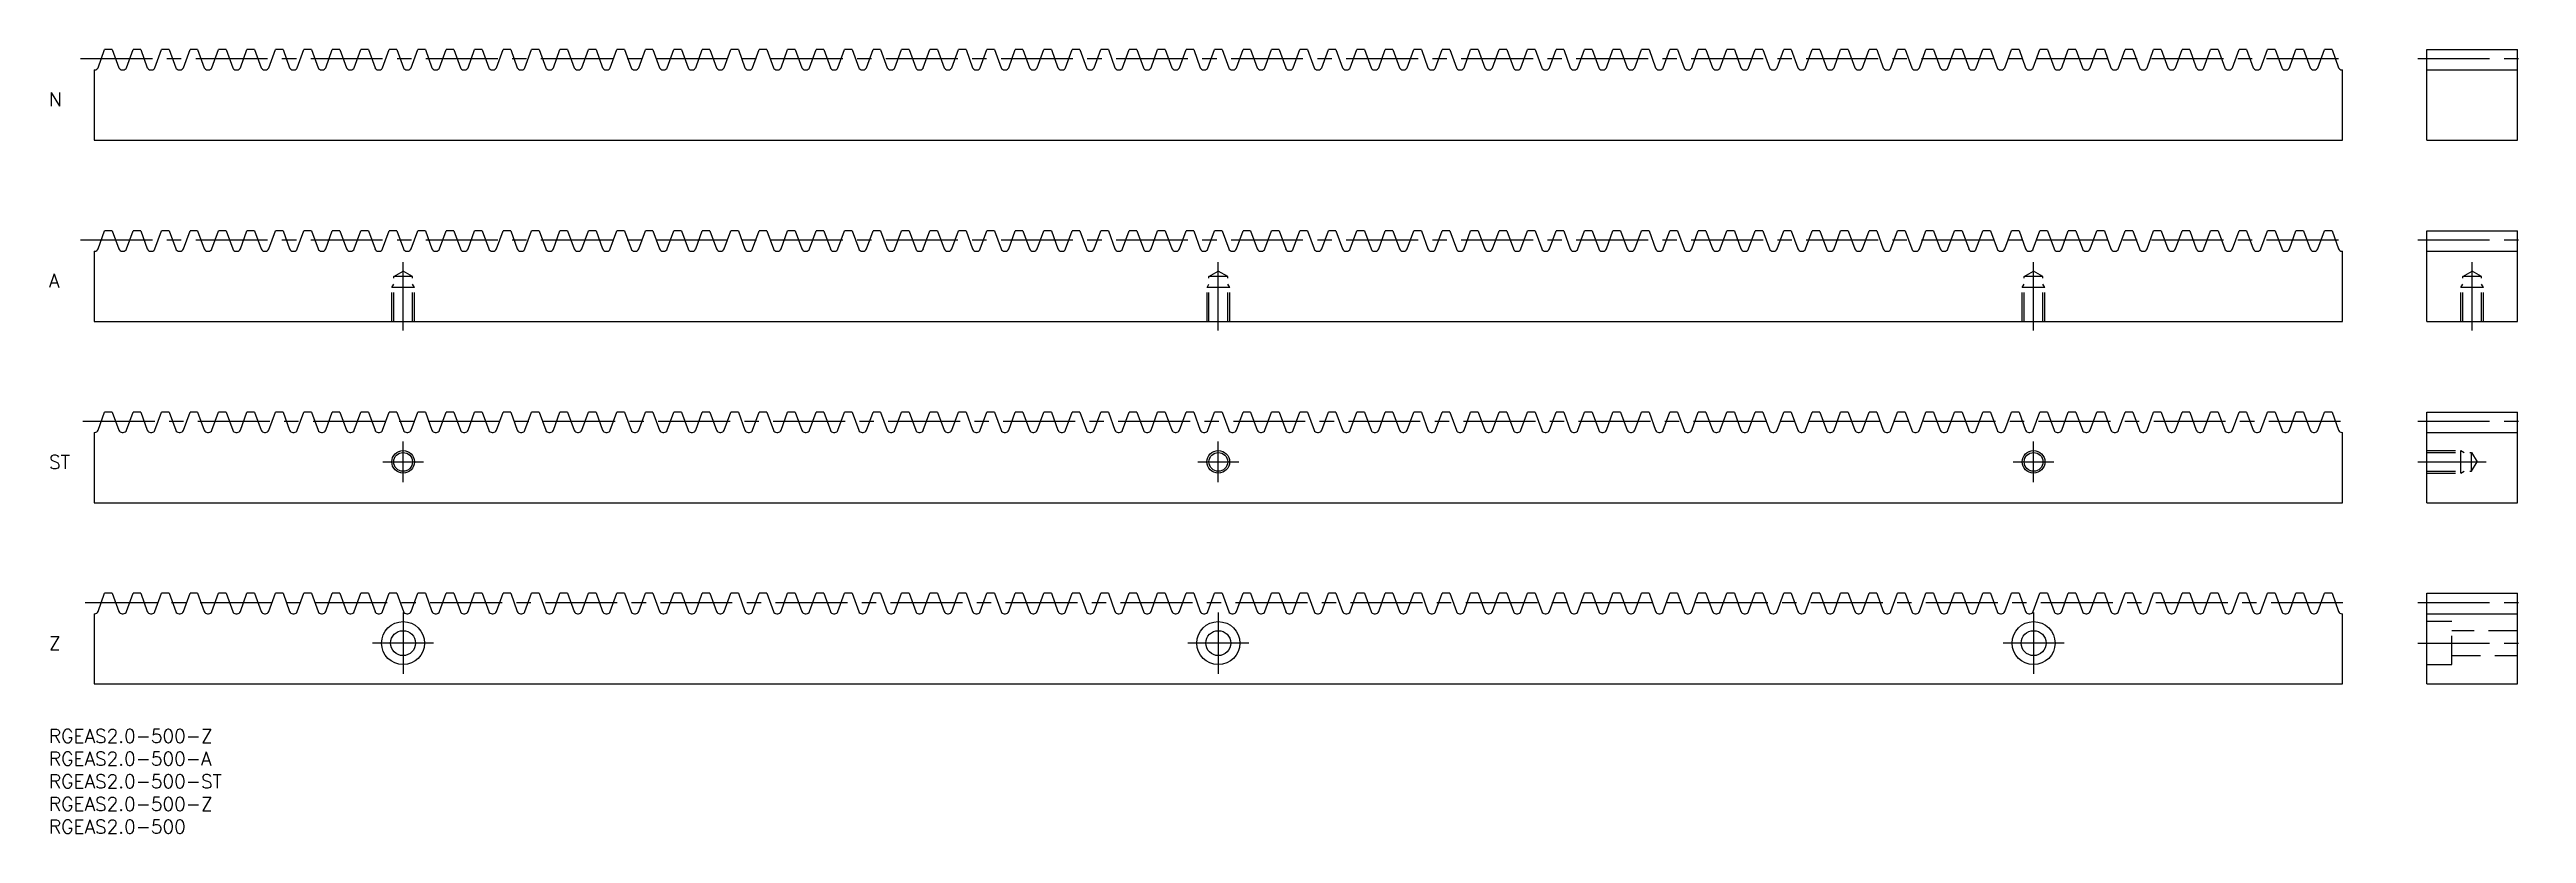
# Model space of a CAD drawing. Extents: x 0 to 547, y -23 to 150.
import ezdxf

# ---------------------------------------------------------------- set-up
doc = ezdxf.new("R2010")
doc.units = 0
doc.header["$LTSCALE"] = 0.5
doc.linetypes.add('CENTER', pattern=[50.8, 31.75, -6.35, 6.35, -6.35])
doc.linetypes.add('DASHED', pattern=[19.05, 12.7, -6.35])
for name, color, linetype in [('MSM_CENTER', 1, 'CENTER'), ('MSM_CONTINUOUS', 7, 'CONTINUOUS'), ('MSM_DASHED', 4, 'DASHED'), ('MSM_NARROW', 5, 'CONTINUOUS'), ('MSM_PART_NUMBER', 7, 'CONTINUOUS')]:
    doc.layers.add(name, color=color, linetype=linetype)
doc.styles.get("Standard").update_dxf_attribs({"font": 'txt.shx', "height": 3, "bigfont": 'bigfont.shx'})

msp = doc.modelspace()

# ---------------------------------------------------------------- texts
at = {"layer": 'MSM_PART_NUMBER', "linetype": 'CONTINUOUS'}
for s, p in [('N', (0, 137.5)), ('A', (0, 97.5)), ('ST', (0, 57.5)), ('Z', (0, 17.5)), ('RGEAS2.0-500-Z', (0, -3)), ('RGEAS2.0-500-A', (0, -8)), ('RGEAS2.0-500-ST', (0, -13)), ('RGEAS2.0-500-Z', (0, -18)), ('RGEAS2.0-500', (0, -23))]:
    msp.add_text(s, height=3, dxfattribs=at).set_placement(p)

# ---------------------------------------------------------------- linework, layer by layer
at = {"layer": 'MSM_CENTER'}
for p, q in [((7, 148), (507.37, 148)), ((523, 148), (547, 148)), ((7, 108), (507.37, 108)), ((523, 108), (547, 108)), ((78.19, 88), (78.19, 103.09)), ((258.18, 88), (258.18, 103.09)), ((438.18, 88), (438.18, 103.09)), ((535, 88), (535, 103.09)), ((7.5, 68), (507.87, 68)), ((523, 68), (547, 68)), ((78.19, 54.5), (78.19, 63.5)), ((258.18, 54.5), (258.18, 63.5)), ((438.18, 54.5), (438.18, 63.5)), ((73.69, 59), (82.69, 59)), ((253.69, 59), (262.69, 59)), ((433.68, 59), (442.68, 59)), ((523, 59), (538.09, 59)), ((8, 28), (508.37, 28)), ((523, 28), (547, 28)), ((78.19, 25.75), (78.19, 12.25)), ((258.18, 25.75), (258.18, 12.25)), ((438.18, 25.75), (438.18, 12.25)), ((84.93, 19), (71.44, 19)), ((264.93, 19), (251.44, 19)), ((444.93, 19), (431.44, 19)), ((523, 19), (547, 19))]:
    msp.add_line(p, q, dxfattribs=at)
at = {"layer": 'MSM_CONTINUOUS'}
for p, q in [((10.84, 146), (12.3, 150)), ((13.98, 150), (12.3, 150)), ((13.98, 150), (15.44, 146)), ((17.12, 146), (18.58, 150)), ((20.27, 150), (18.58, 150)), ((20.27, 150), (21.72, 146)), ((23.41, 146), (24.86, 150)), ((26.55, 150), (24.86, 150)), ((26.55, 150), (28.01, 146)), ((29.69, 146), (31.15, 150)), ((32.83, 150), (31.15, 150)), ((32.83, 150), (34.29, 146)), ((35.97, 146), (37.43, 150)), ((39.12, 150), (37.43, 150)), ((39.12, 150), (40.57, 146)), ((42.26, 146), (43.71, 150)), ((45.4, 150), (43.71, 150)), ((45.4, 150), (46.85, 146)), ((48.54, 146), (50, 150)), ((51.68, 150), (50, 150)), ((51.68, 150), (53.14, 146)), ((54.82, 146), (56.28, 150)), ((57.97, 150), (56.28, 150)), ((57.97, 150), (59.42, 146)), ((61.11, 146), (62.56, 150)), ((64.25, 150), (62.56, 150)), ((64.25, 150), (65.7, 146)), ((67.39, 146), (68.85, 150)), ((70.53, 150), (68.85, 150)), ((70.53, 150), (71.99, 146)), ((73.67, 146), (75.13, 150)), ((76.82, 150), (75.13, 150)), ((76.82, 150), (78.27, 146)), ((79.96, 146), (81.41, 150)), ((83.1, 150), (81.41, 150)), ((83.1, 150), (84.55, 146)), ((86.24, 146), (87.7, 150)), ((89.38, 150), (87.7, 150)), ((89.38, 150), (90.84, 146)), ((92.52, 146), (93.98, 150)), ((95.66, 150), (93.98, 150)), ((95.66, 150), (97.12, 146)), ((98.81, 146), (100.26, 150)), ((101.95, 150), (100.26, 150)), ((101.95, 150), (103.4, 146)), ((105.09, 146), (106.55, 150)), ((108.23, 150), (106.55, 150)), ((108.23, 150), (109.69, 146)), ((111.37, 146), (112.83, 150)), ((114.51, 150), (112.83, 150)), ((114.51, 150), (115.97, 146)), ((117.66, 146), (119.11, 150)), ((120.8, 150), (119.11, 150)), ((120.8, 150), (122.25, 146)), ((123.94, 146), (125.39, 150)), ((127.08, 150), (125.39, 150)), ((127.08, 150), (128.54, 146)), ((130.22, 146), (131.68, 150)), ((133.36, 150), (131.68, 150)), ((133.36, 150), (134.82, 146)), ((136.51, 146), (137.96, 150)), ((139.65, 150), (137.96, 150)), ((139.65, 150), (141.1, 146)), ((142.79, 146), (144.24, 150)), ((145.93, 150), (144.24, 150)), ((145.93, 150), (147.39, 146)), ((149.07, 146), (150.53, 150)), ((152.21, 150), (150.53, 150)), ((152.21, 150), (153.67, 146)), ((155.36, 146), (156.81, 150)), ((158.5, 150), (156.81, 150)), ((158.5, 150), (159.95, 146)), ((161.64, 146), (163.09, 150)), ((164.78, 150), (163.09, 150)), ((164.78, 150), (166.24, 146)), ((167.92, 146), (169.38, 150)), ((171.06, 150), (169.38, 150)), ((171.06, 150), (172.52, 146)), ((174.2, 146), (175.66, 150)), ((177.35, 150), (175.66, 150)), ((177.35, 150), (178.8, 146)), ((180.49, 146), (181.94, 150)), ((183.63, 150), (181.94, 150)), ((183.63, 150), (185.09, 146)), ((186.77, 146), (188.23, 150)), ((189.91, 150), (188.23, 150)), ((189.91, 150), (191.37, 146)), ((193.05, 146), (194.51, 150)), ((196.2, 150), (194.51, 150)), ((196.2, 150), (197.65, 146)), ((199.34, 146), (200.79, 150)), ((202.48, 150), (200.79, 150)), ((202.48, 150), (203.93, 146)), ((205.62, 146), (207.08, 150)), ((208.76, 150), (207.08, 150)), ((208.76, 150), (210.22, 146)), ((211.9, 146), (213.36, 150)), ((215.05, 150), (213.36, 150)), ((215.05, 150), (216.5, 146)), ((218.19, 146), (219.64, 150)), ((221.33, 150), (219.64, 150)), ((221.33, 150), (222.78, 146)), ((224.47, 146), (225.93, 150)), ((227.61, 150), (225.93, 150)), ((227.61, 150), (229.07, 146)), ((230.75, 146), (232.21, 150)), ((233.9, 150), (232.21, 150)), ((233.9, 150), (235.35, 146)), ((237.04, 146), (238.49, 150)), ((240.18, 150), (238.49, 150)), ((240.18, 150), (241.63, 146)), ((243.32, 146), (244.78, 150)), ((246.46, 150), (244.78, 150)), ((246.46, 150), (247.92, 146)), ((249.6, 146), (251.06, 150)), ((252.74, 150), (251.06, 150)), ((252.74, 150), (254.2, 146)), ((255.89, 146), (257.34, 150)), ((259.03, 150), (257.34, 150)), ((259.03, 150), (260.48, 146)), ((262.17, 146), (263.63, 150)), ((265.31, 150), (263.63, 150)), ((265.31, 150), (266.77, 146)), ((268.45, 146), (269.91, 150)), ((271.59, 150), (269.91, 150)), ((271.59, 150), (273.05, 146)), ((274.74, 146), (276.19, 150)), ((277.88, 150), (276.19, 150)), ((277.88, 150), (279.33, 146)), ((281.02, 146), (282.47, 150)), ((284.16, 150), (282.47, 150)), ((284.16, 150), (285.62, 146)), ((287.3, 146), (288.76, 150)), ((290.44, 150), (288.76, 150)), ((290.44, 150), (291.9, 146)), ((293.59, 146), (295.04, 150)), ((296.73, 150), (295.04, 150)), ((296.73, 150), (298.18, 146)), ((299.87, 146), (301.32, 150)), ((303.01, 150), (301.32, 150)), ((303.01, 150), (304.47, 146)), ((306.15, 146), (307.61, 150)), ((309.29, 150), (307.61, 150)), ((309.29, 150), (310.75, 146)), ((312.44, 146), (313.89, 150)), ((315.58, 150), (313.89, 150)), ((315.58, 150), (317.03, 146)), ((318.72, 146), (320.17, 150)), ((321.86, 150), (320.17, 150)), ((321.86, 150), (323.32, 146)), ((325, 146), (326.46, 150)), ((328.14, 150), (326.46, 150)), ((328.14, 150), (329.6, 146)), ((331.28, 146), (332.74, 150)), ((334.43, 150), (332.74, 150)), ((334.43, 150), (335.88, 146)), ((337.57, 146), (339.02, 150)), ((340.71, 150), (339.02, 150)), ((340.71, 150), (342.17, 146)), ((343.85, 146), (345.31, 150)), ((346.99, 150), (345.31, 150)), ((346.99, 150), (348.45, 146)), ((350.13, 146), (351.59, 150)), ((353.28, 150), (351.59, 150)), ((353.28, 150), (354.73, 146)), ((356.42, 146), (357.87, 150)), ((359.56, 150), (357.87, 150)), ((359.56, 150), (361.01, 146)), ((362.7, 146), (364.16, 150)), ((365.84, 150), (364.16, 150)), ((365.84, 150), (367.3, 146)), ((368.98, 146), (370.44, 150)), ((372.13, 150), (370.44, 150)), ((372.13, 150), (373.58, 146)), ((375.27, 146), (376.72, 150)), ((378.41, 150), (376.72, 150)), ((378.41, 150), (379.86, 146)), ((381.55, 146), (383.01, 150)), ((384.69, 150), (383.01, 150)), ((384.69, 150), (386.15, 146)), ((387.83, 146), (389.29, 150)), ((390.98, 150), (389.29, 150)), ((390.98, 150), (392.43, 146)), ((394.12, 146), (395.57, 150)), ((397.26, 150), (395.57, 150)), ((397.26, 150), (398.71, 146)), ((400.4, 146), (401.86, 150)), ((403.54, 150), (401.86, 150)), ((403.54, 150), (405, 146)), ((406.68, 146), (408.14, 150)), ((409.82, 150), (408.14, 150)), ((409.82, 150), (411.28, 146)), ((412.97, 146), (414.42, 150)), ((416.11, 150), (414.42, 150)), ((416.11, 150), (417.56, 146)), ((419.25, 146), (420.71, 150)), ((422.39, 150), (420.71, 150)), ((422.39, 150), (423.85, 146)), ((425.53, 146), (426.99, 150)), ((428.67, 150), (426.99, 150)), ((428.67, 150), (430.13, 146)), ((431.82, 146), (433.27, 150)), ((434.96, 150), (433.27, 150)), ((434.96, 150), (436.41, 146)), ((438.1, 146), (439.55, 150)), ((441.24, 150), (439.55, 150)), ((441.24, 150), (442.7, 146)), ((444.38, 146), (445.84, 150)), ((447.52, 150), (445.84, 150)), ((447.52, 150), (448.98, 146)), ((450.67, 146), (452.12, 150)), ((453.81, 150), (452.12, 150)), ((453.81, 150), (455.26, 146)), ((456.95, 146), (458.4, 150)), ((460.09, 150), (458.4, 150)), ((460.09, 150), (461.55, 146)), ((463.23, 146), (464.69, 150)), ((466.37, 150), (464.69, 150)), ((466.37, 150), (467.83, 146)), ((469.52, 146), (470.97, 150)), ((472.66, 150), (470.97, 150)), ((472.66, 150), (474.11, 146)), ((475.8, 146), (477.25, 150)), ((478.94, 150), (477.25, 150)), ((478.94, 150), (480.4, 146)), ((482.08, 146), (483.54, 150)), ((485.22, 150), (483.54, 150)), ((485.22, 150), (486.68, 146)), ((488.36, 146), (489.82, 150)), ((491.51, 150), (489.82, 150)), ((491.51, 150), (492.96, 146)), ((494.65, 146), (496.1, 150)), ((497.79, 150), (496.1, 150)), ((497.79, 150), (499.25, 146)), ((500.93, 146), (502.39, 150)), ((504.07, 150), (502.39, 150)), ((504.07, 150), (505.53, 146)), ((525, 150), (545, 150)), ((525, 130), (525, 150)), ((545, 130), (545, 150)), ((10, 145.5), (10.13, 145.5)), ((10, 145.5), (10, 130)), ((16.15, 145.5), (16.41, 145.5)), ((22.44, 145.5), (22.69, 145.5)), ((28.72, 145.5), (28.98, 145.5)), ((35, 145.5), (35.26, 145.5)), ((41.29, 145.5), (41.54, 145.5)), ((47.57, 145.5), (47.83, 145.5)), ((53.85, 145.5), (54.11, 145.5)), ((60.14, 145.5), (60.39, 145.5)), ((66.42, 145.5), (66.68, 145.5)), ((72.7, 145.5), (72.96, 145.5)), ((78.99, 145.5), (79.24, 145.5)), ((85.27, 145.5), (85.53, 145.5)), ((91.55, 145.5), (91.81, 145.5)), ((97.83, 145.5), (98.09, 145.5)), ((104.12, 145.5), (104.38, 145.5)), ((110.4, 145.5), (110.66, 145.5)), ((116.68, 145.5), (116.94, 145.5)), ((122.97, 145.5), (123.22, 145.5)), ((129.25, 145.5), (129.51, 145.5)), ((135.53, 145.5), (135.79, 145.5)), ((141.82, 145.5), (142.07, 145.5)), ((148.1, 145.5), (148.36, 145.5)), ((154.38, 145.5), (154.64, 145.5)), ((160.67, 145.5), (160.92, 145.5)), ((166.95, 145.5), (167.21, 145.5)), ((173.23, 145.5), (173.49, 145.5)), ((179.52, 145.5), (179.77, 145.5)), ((185.8, 145.5), (186.06, 145.5)), ((192.08, 145.5), (192.34, 145.5)), ((198.37, 145.5), (198.62, 145.5)), ((204.65, 145.5), (204.91, 145.5)), ((210.93, 145.5), (211.19, 145.5)), ((217.22, 145.5), (217.47, 145.5)), ((223.5, 145.5), (223.76, 145.5)), ((229.78, 145.5), (230.04, 145.5)), ((236.07, 145.5), (236.32, 145.5)), ((242.35, 145.5), (242.61, 145.5)), ((248.63, 145.5), (248.89, 145.5)), ((254.91, 145.5), (255.17, 145.5)), ((261.2, 145.5), (261.46, 145.5)), ((267.48, 145.5), (267.74, 145.5)), ((273.76, 145.5), (274.02, 145.5)), ((280.05, 145.5), (280.3, 145.5)), ((286.33, 145.5), (286.59, 145.5)), ((292.61, 145.5), (292.87, 145.5)), ((298.9, 145.5), (299.15, 145.5)), ((305.18, 145.5), (305.44, 145.5)), ((311.46, 145.5), (311.72, 145.5)), ((317.75, 145.5), (318, 145.5)), ((324.03, 145.5), (324.29, 145.5)), ((330.31, 145.5), (330.57, 145.5)), ((336.6, 145.5), (336.85, 145.5)), ((342.88, 145.5), (343.14, 145.5)), ((349.16, 145.5), (349.42, 145.5)), ((355.45, 145.5), (355.7, 145.5)), ((361.73, 145.5), (361.99, 145.5)), ((368.01, 145.5), (368.27, 145.5)), ((374.3, 145.5), (374.55, 145.5)), ((380.58, 145.5), (380.84, 145.5)), ((386.86, 145.5), (387.12, 145.5)), ((393.15, 145.5), (393.4, 145.5)), ((399.43, 145.5), (399.69, 145.5)), ((405.71, 145.5), (405.97, 145.5)), ((411.99, 145.5), (412.25, 145.5)), ((418.28, 145.5), (418.54, 145.5)), ((424.56, 145.5), (424.82, 145.5)), ((430.84, 145.5), (431.1, 145.5)), ((437.13, 145.5), (437.38, 145.5)), ((443.41, 145.5), (443.67, 145.5)), ((449.69, 145.5), (449.95, 145.5)), ((455.98, 145.5), (456.23, 145.5)), ((462.26, 145.5), (462.52, 145.5)), ((468.54, 145.5), (468.8, 145.5)), ((474.83, 145.5), (475.08, 145.5)), ((481.11, 145.5), (481.37, 145.5)), ((487.39, 145.5), (487.65, 145.5)), ((493.68, 145.5), (493.93, 145.5)), ((499.96, 145.5), (500.22, 145.5)), ((506.24, 145.5), (506.37, 145.5)), ((506.37, 130), (506.37, 145.5)), ((525, 145.5), (545, 145.5)), ((10, 130), (506.37, 130)), ((525, 130), (545, 130)), ((10.84, 106), (12.3, 110)), ((13.98, 110), (12.3, 110)), ((13.98, 110), (15.44, 106)), ((17.12, 106), (18.58, 110)), ((20.27, 110), (18.58, 110)), ((20.27, 110), (21.72, 106)), ((23.41, 106), (24.86, 110)), ((26.55, 110), (24.86, 110)), ((26.55, 110), (28.01, 106)), ((29.69, 106), (31.15, 110)), ((32.83, 110), (31.15, 110)), ((32.83, 110), (34.29, 106)), ((35.97, 106), (37.43, 110)), ((39.12, 110), (37.43, 110)), ((39.12, 110), (40.57, 106)), ((42.26, 106), (43.71, 110)), ((45.4, 110), (43.71, 110)), ((45.4, 110), (46.85, 106)), ((48.54, 106), (50, 110)), ((51.68, 110), (50, 110)), ((51.68, 110), (53.14, 106)), ((54.82, 106), (56.28, 110)), ((57.97, 110), (56.28, 110)), ((57.97, 110), (59.42, 106)), ((61.11, 106), (62.56, 110)), ((64.25, 110), (62.56, 110)), ((64.25, 110), (65.7, 106)), ((67.39, 106), (68.85, 110)), ((70.53, 110), (68.85, 110)), ((70.53, 110), (71.99, 106)), ((73.67, 106), (75.13, 110)), ((76.82, 110), (75.13, 110)), ((76.82, 110), (78.27, 106)), ((79.96, 106), (81.41, 110)), ((83.1, 110), (81.41, 110)), ((83.1, 110), (84.55, 106)), ((86.24, 106), (87.7, 110)), ((89.38, 110), (87.7, 110)), ((89.38, 110), (90.84, 106)), ((92.52, 106), (93.98, 110)), ((95.66, 110), (93.98, 110)), ((95.66, 110), (97.12, 106)), ((98.81, 106), (100.26, 110)), ((101.95, 110), (100.26, 110)), ((101.95, 110), (103.4, 106)), ((105.09, 106), (106.55, 110)), ((108.23, 110), (106.55, 110)), ((108.23, 110), (109.69, 106)), ((111.37, 106), (112.83, 110)), ((114.51, 110), (112.83, 110)), ((114.51, 110), (115.97, 106)), ((117.66, 106), (119.11, 110)), ((120.8, 110), (119.11, 110)), ((120.8, 110), (122.25, 106)), ((123.94, 106), (125.39, 110)), ((127.08, 110), (125.39, 110)), ((127.08, 110), (128.54, 106)), ((130.22, 106), (131.68, 110)), ((133.36, 110), (131.68, 110)), ((133.36, 110), (134.82, 106)), ((136.51, 106), (137.96, 110)), ((139.65, 110), (137.96, 110)), ((139.65, 110), (141.1, 106)), ((142.79, 106), (144.24, 110)), ((145.93, 110), (144.24, 110)), ((145.93, 110), (147.39, 106)), ((149.07, 106), (150.53, 110)), ((152.21, 110), (150.53, 110)), ((152.21, 110), (153.67, 106)), ((155.36, 106), (156.81, 110)), ((158.5, 110), (156.81, 110)), ((158.5, 110), (159.95, 106)), ((161.64, 106), (163.09, 110)), ((164.78, 110), (163.09, 110)), ((164.78, 110), (166.24, 106)), ((167.92, 106), (169.38, 110)), ((171.06, 110), (169.38, 110)), ((171.06, 110), (172.52, 106)), ((174.2, 106), (175.66, 110)), ((177.35, 110), (175.66, 110)), ((177.35, 110), (178.8, 106)), ((180.49, 106), (181.94, 110)), ((183.63, 110), (181.94, 110)), ((183.63, 110), (185.09, 106)), ((186.77, 106), (188.23, 110)), ((189.91, 110), (188.23, 110)), ((189.91, 110), (191.37, 106)), ((193.05, 106), (194.51, 110)), ((196.2, 110), (194.51, 110)), ((196.2, 110), (197.65, 106)), ((199.34, 106), (200.79, 110)), ((202.48, 110), (200.79, 110)), ((202.48, 110), (203.93, 106)), ((205.62, 106), (207.08, 110)), ((208.76, 110), (207.08, 110)), ((208.76, 110), (210.22, 106)), ((211.9, 106), (213.36, 110)), ((215.05, 110), (213.36, 110)), ((215.05, 110), (216.5, 106)), ((218.19, 106), (219.64, 110)), ((221.33, 110), (219.64, 110)), ((221.33, 110), (222.78, 106)), ((224.47, 106), (225.93, 110)), ((227.61, 110), (225.93, 110)), ((227.61, 110), (229.07, 106)), ((230.75, 106), (232.21, 110)), ((233.9, 110), (232.21, 110)), ((233.9, 110), (235.35, 106)), ((237.04, 106), (238.49, 110)), ((240.18, 110), (238.49, 110)), ((240.18, 110), (241.63, 106)), ((243.32, 106), (244.78, 110)), ((246.46, 110), (244.78, 110)), ((246.46, 110), (247.92, 106)), ((249.6, 106), (251.06, 110)), ((252.74, 110), (251.06, 110)), ((252.74, 110), (254.2, 106)), ((255.89, 106), (257.34, 110)), ((259.03, 110), (257.34, 110)), ((259.03, 110), (260.48, 106)), ((262.17, 106), (263.63, 110)), ((265.31, 110), (263.63, 110)), ((265.31, 110), (266.77, 106)), ((268.45, 106), (269.91, 110)), ((271.59, 110), (269.91, 110)), ((271.59, 110), (273.05, 106)), ((274.74, 106), (276.19, 110)), ((277.88, 110), (276.19, 110)), ((277.88, 110), (279.33, 106)), ((281.02, 106), (282.47, 110)), ((284.16, 110), (282.47, 110)), ((284.16, 110), (285.62, 106)), ((287.3, 106), (288.76, 110)), ((290.44, 110), (288.76, 110)), ((290.44, 110), (291.9, 106)), ((293.59, 106), (295.04, 110)), ((296.73, 110), (295.04, 110)), ((296.73, 110), (298.18, 106)), ((299.87, 106), (301.32, 110)), ((303.01, 110), (301.32, 110)), ((303.01, 110), (304.47, 106)), ((306.15, 106), (307.61, 110)), ((309.29, 110), (307.61, 110)), ((309.29, 110), (310.75, 106)), ((312.44, 106), (313.89, 110)), ((315.58, 110), (313.89, 110)), ((315.58, 110), (317.03, 106)), ((318.72, 106), (320.17, 110)), ((321.86, 110), (320.17, 110)), ((321.86, 110), (323.32, 106)), ((325, 106), (326.46, 110)), ((328.14, 110), (326.46, 110)), ((328.14, 110), (329.6, 106)), ((331.28, 106), (332.74, 110)), ((334.43, 110), (332.74, 110)), ((334.43, 110), (335.88, 106)), ((337.57, 106), (339.02, 110)), ((340.71, 110), (339.02, 110)), ((340.71, 110), (342.17, 106)), ((343.85, 106), (345.31, 110)), ((346.99, 110), (345.31, 110)), ((346.99, 110), (348.45, 106)), ((350.13, 106), (351.59, 110)), ((353.28, 110), (351.59, 110)), ((353.28, 110), (354.73, 106)), ((356.42, 106), (357.87, 110)), ((359.56, 110), (357.87, 110)), ((359.56, 110), (361.01, 106)), ((362.7, 106), (364.16, 110)), ((365.84, 110), (364.16, 110)), ((365.84, 110), (367.3, 106)), ((368.98, 106), (370.44, 110)), ((372.13, 110), (370.44, 110)), ((372.13, 110), (373.58, 106)), ((375.27, 106), (376.72, 110)), ((378.41, 110), (376.72, 110)), ((378.41, 110), (379.86, 106)), ((381.55, 106), (383.01, 110)), ((384.69, 110), (383.01, 110)), ((384.69, 110), (386.15, 106)), ((387.83, 106), (389.29, 110)), ((390.98, 110), (389.29, 110)), ((390.98, 110), (392.43, 106)), ((394.12, 106), (395.57, 110)), ((397.26, 110), (395.57, 110)), ((397.26, 110), (398.71, 106)), ((400.4, 106), (401.86, 110)), ((403.54, 110), (401.86, 110)), ((403.54, 110), (405, 106)), ((406.68, 106), (408.14, 110)), ((409.82, 110), (408.14, 110)), ((409.82, 110), (411.28, 106)), ((412.97, 106), (414.42, 110)), ((416.11, 110), (414.42, 110)), ((416.11, 110), (417.56, 106)), ((419.25, 106), (420.71, 110)), ((422.39, 110), (420.71, 110)), ((422.39, 110), (423.85, 106)), ((425.53, 106), (426.99, 110)), ((428.67, 110), (426.99, 110)), ((428.67, 110), (430.13, 106)), ((431.82, 106), (433.27, 110)), ((434.96, 110), (433.27, 110)), ((434.96, 110), (436.41, 106)), ((438.1, 106), (439.55, 110)), ((441.24, 110), (439.55, 110)), ((441.24, 110), (442.7, 106)), ((444.38, 106), (445.84, 110)), ((447.52, 110), (445.84, 110)), ((447.52, 110), (448.98, 106)), ((450.67, 106), (452.12, 110)), ((453.81, 110), (452.12, 110)), ((453.81, 110), (455.26, 106)), ((456.95, 106), (458.4, 110)), ((460.09, 110), (458.4, 110)), ((460.09, 110), (461.55, 106)), ((463.23, 106), (464.69, 110)), ((466.37, 110), (464.69, 110)), ((466.37, 110), (467.83, 106)), ((469.52, 106), (470.97, 110)), ((472.66, 110), (470.97, 110)), ((472.66, 110), (474.11, 106)), ((475.8, 106), (477.25, 110)), ((478.94, 110), (477.25, 110)), ((478.94, 110), (480.4, 106)), ((482.08, 106), (483.54, 110)), ((485.22, 110), (483.54, 110)), ((485.22, 110), (486.68, 106)), ((488.36, 106), (489.82, 110)), ((491.51, 110), (489.82, 110)), ((491.51, 110), (492.96, 106)), ((494.65, 106), (496.1, 110)), ((497.79, 110), (496.1, 110)), ((497.79, 110), (499.25, 106)), ((500.93, 106), (502.39, 110)), ((504.07, 110), (502.39, 110)), ((504.07, 110), (505.53, 106)), ((525, 110), (545, 110)), ((525, 90), (525, 110)), ((545, 90), (545, 110)), ((10, 105.5), (10.13, 105.5)), ((10, 105.5), (10, 90)), ((16.15, 105.5), (16.41, 105.5)), ((22.44, 105.5), (22.69, 105.5)), ((28.72, 105.5), (28.98, 105.5)), ((35, 105.5), (35.26, 105.5)), ((41.29, 105.5), (41.54, 105.5)), ((47.57, 105.5), (47.83, 105.5)), ((53.85, 105.5), (54.11, 105.5)), ((60.14, 105.5), (60.39, 105.5)), ((66.42, 105.5), (66.68, 105.5)), ((72.7, 105.5), (72.96, 105.5)), ((78.99, 105.5), (79.24, 105.5)), ((85.27, 105.5), (85.53, 105.5)), ((91.55, 105.5), (91.81, 105.5)), ((97.83, 105.5), (98.09, 105.5)), ((104.12, 105.5), (104.38, 105.5)), ((110.4, 105.5), (110.66, 105.5)), ((116.68, 105.5), (116.94, 105.5)), ((122.97, 105.5), (123.22, 105.5)), ((129.25, 105.5), (129.51, 105.5)), ((135.53, 105.5), (135.79, 105.5)), ((141.82, 105.5), (142.07, 105.5)), ((148.1, 105.5), (148.36, 105.5)), ((154.38, 105.5), (154.64, 105.5)), ((160.67, 105.5), (160.92, 105.5)), ((166.95, 105.5), (167.21, 105.5)), ((173.23, 105.5), (173.49, 105.5)), ((179.52, 105.5), (179.77, 105.5)), ((185.8, 105.5), (186.06, 105.5)), ((192.08, 105.5), (192.34, 105.5)), ((198.37, 105.5), (198.62, 105.5)), ((204.65, 105.5), (204.91, 105.5)), ((210.93, 105.5), (211.19, 105.5)), ((217.22, 105.5), (217.47, 105.5)), ((223.5, 105.5), (223.76, 105.5)), ((229.78, 105.5), (230.04, 105.5)), ((236.07, 105.5), (236.32, 105.5)), ((242.35, 105.5), (242.61, 105.5)), ((248.63, 105.5), (248.89, 105.5)), ((254.91, 105.5), (255.17, 105.5)), ((261.2, 105.5), (261.46, 105.5)), ((267.48, 105.5), (267.74, 105.5)), ((273.76, 105.5), (274.02, 105.5)), ((280.05, 105.5), (280.3, 105.5)), ((286.33, 105.5), (286.59, 105.5)), ((292.61, 105.5), (292.87, 105.5)), ((298.9, 105.5), (299.15, 105.5)), ((305.18, 105.5), (305.44, 105.5)), ((311.46, 105.5), (311.72, 105.5)), ((317.75, 105.5), (318, 105.5)), ((324.03, 105.5), (324.29, 105.5)), ((330.31, 105.5), (330.57, 105.5)), ((336.6, 105.5), (336.85, 105.5)), ((342.88, 105.5), (343.14, 105.5)), ((349.16, 105.5), (349.42, 105.5)), ((355.45, 105.5), (355.7, 105.5)), ((361.73, 105.5), (361.99, 105.5)), ((368.01, 105.5), (368.27, 105.5)), ((374.3, 105.5), (374.55, 105.5)), ((380.58, 105.5), (380.84, 105.5)), ((386.86, 105.5), (387.12, 105.5)), ((393.15, 105.5), (393.4, 105.5)), ((399.43, 105.5), (399.69, 105.5)), ((405.71, 105.5), (405.97, 105.5)), ((411.99, 105.5), (412.25, 105.5)), ((418.28, 105.5), (418.54, 105.5)), ((424.56, 105.5), (424.82, 105.5)), ((430.84, 105.5), (431.1, 105.5)), ((437.13, 105.5), (437.38, 105.5)), ((443.41, 105.5), (443.67, 105.5)), ((449.69, 105.5), (449.95, 105.5)), ((455.98, 105.5), (456.23, 105.5)), ((462.26, 105.5), (462.52, 105.5)), ((468.54, 105.5), (468.8, 105.5)), ((474.83, 105.5), (475.08, 105.5)), ((481.11, 105.5), (481.37, 105.5)), ((487.39, 105.5), (487.65, 105.5)), ((493.68, 105.5), (493.93, 105.5)), ((499.96, 105.5), (500.22, 105.5)), ((506.24, 105.5), (506.37, 105.5)), ((506.37, 90), (506.37, 105.5)), ((525, 105.5), (545, 105.5)), ((10, 90), (506.37, 90)), ((525, 90), (545, 90)), ((10.84, 66), (12.3, 70)), ((13.98, 70), (12.3, 70)), ((13.98, 70), (15.44, 66)), ((17.12, 66), (18.58, 70)), ((20.27, 70), (18.58, 70)), ((20.27, 70), (21.72, 66)), ((23.41, 66), (24.86, 70)), ((26.55, 70), (24.86, 70)), ((26.55, 70), (28.01, 66)), ((29.69, 66), (31.15, 70)), ((32.83, 70), (31.15, 70)), ((32.83, 70), (34.29, 66)), ((35.97, 66), (37.43, 70)), ((39.12, 70), (37.43, 70)), ((39.12, 70), (40.57, 66)), ((42.26, 66), (43.71, 70)), ((45.4, 70), (43.71, 70)), ((45.4, 70), (46.85, 66)), ((48.54, 66), (50, 70)), ((51.68, 70), (50, 70)), ((51.68, 70), (53.14, 66)), ((54.82, 66), (56.28, 70)), ((57.97, 70), (56.28, 70)), ((57.97, 70), (59.42, 66)), ((61.11, 66), (62.56, 70)), ((64.25, 70), (62.56, 70)), ((64.25, 70), (65.7, 66)), ((67.39, 66), (68.85, 70)), ((70.53, 70), (68.85, 70)), ((70.53, 70), (71.99, 66)), ((73.67, 66), (75.13, 70)), ((76.82, 70), (75.13, 70)), ((76.82, 70), (78.27, 66)), ((79.96, 66), (81.41, 70)), ((83.1, 70), (81.41, 70)), ((83.1, 70), (84.55, 66)), ((86.24, 66), (87.7, 70)), ((89.38, 70), (87.7, 70)), ((89.38, 70), (90.84, 66)), ((92.52, 66), (93.98, 70)), ((95.66, 70), (93.98, 70)), ((95.66, 70), (97.12, 66)), ((98.81, 66), (100.26, 70)), ((101.95, 70), (100.26, 70)), ((101.95, 70), (103.4, 66)), ((105.09, 66), (106.55, 70)), ((108.23, 70), (106.55, 70)), ((108.23, 70), (109.69, 66)), ((111.37, 66), (112.83, 70)), ((114.51, 70), (112.83, 70)), ((114.51, 70), (115.97, 66)), ((117.66, 66), (119.11, 70)), ((120.8, 70), (119.11, 70)), ((120.8, 70), (122.25, 66)), ((123.94, 66), (125.39, 70)), ((127.08, 70), (125.39, 70)), ((127.08, 70), (128.54, 66)), ((130.22, 66), (131.68, 70)), ((133.36, 70), (131.68, 70)), ((133.36, 70), (134.82, 66)), ((136.51, 66), (137.96, 70)), ((139.65, 70), (137.96, 70)), ((139.65, 70), (141.1, 66)), ((142.79, 66), (144.24, 70)), ((145.93, 70), (144.24, 70)), ((145.93, 70), (147.39, 66)), ((149.07, 66), (150.53, 70)), ((152.21, 70), (150.53, 70)), ((152.21, 70), (153.67, 66)), ((155.36, 66), (156.81, 70)), ((158.5, 70), (156.81, 70)), ((158.5, 70), (159.95, 66)), ((161.64, 66), (163.09, 70)), ((164.78, 70), (163.09, 70)), ((164.78, 70), (166.24, 66)), ((167.92, 66), (169.38, 70)), ((171.06, 70), (169.38, 70)), ((171.06, 70), (172.52, 66)), ((174.2, 66), (175.66, 70)), ((177.35, 70), (175.66, 70)), ((177.35, 70), (178.8, 66)), ((180.49, 66), (181.94, 70)), ((183.63, 70), (181.94, 70)), ((183.63, 70), (185.09, 66)), ((186.77, 66), (188.23, 70)), ((189.91, 70), (188.23, 70)), ((189.91, 70), (191.37, 66)), ((193.05, 66), (194.51, 70)), ((196.2, 70), (194.51, 70)), ((196.2, 70), (197.65, 66)), ((199.34, 66), (200.79, 70)), ((202.48, 70), (200.79, 70)), ((202.48, 70), (203.93, 66)), ((205.62, 66), (207.08, 70)), ((208.76, 70), (207.08, 70)), ((208.76, 70), (210.22, 66)), ((211.9, 66), (213.36, 70)), ((215.05, 70), (213.36, 70)), ((215.05, 70), (216.5, 66)), ((218.19, 66), (219.64, 70)), ((221.33, 70), (219.64, 70)), ((221.33, 70), (222.78, 66)), ((224.47, 66), (225.93, 70)), ((227.61, 70), (225.93, 70)), ((227.61, 70), (229.07, 66)), ((230.75, 66), (232.21, 70)), ((233.9, 70), (232.21, 70)), ((233.9, 70), (235.35, 66)), ((237.04, 66), (238.49, 70)), ((240.18, 70), (238.49, 70)), ((240.18, 70), (241.63, 66)), ((243.32, 66), (244.78, 70)), ((246.46, 70), (244.78, 70)), ((246.46, 70), (247.92, 66)), ((249.6, 66), (251.06, 70)), ((252.74, 70), (251.06, 70)), ((252.74, 70), (254.2, 66)), ((255.89, 66), (257.34, 70)), ((259.03, 70), (257.34, 70)), ((259.03, 70), (260.48, 66)), ((262.17, 66), (263.63, 70)), ((265.31, 70), (263.63, 70)), ((265.31, 70), (266.77, 66)), ((268.45, 66), (269.91, 70)), ((271.59, 70), (269.91, 70)), ((271.59, 70), (273.05, 66)), ((274.74, 66), (276.19, 70)), ((277.88, 70), (276.19, 70)), ((277.88, 70), (279.33, 66)), ((281.02, 66), (282.47, 70)), ((284.16, 70), (282.47, 70)), ((284.16, 70), (285.62, 66)), ((287.3, 66), (288.76, 70)), ((290.44, 70), (288.76, 70)), ((290.44, 70), (291.9, 66)), ((293.59, 66), (295.04, 70)), ((296.73, 70), (295.04, 70)), ((296.73, 70), (298.18, 66)), ((299.87, 66), (301.32, 70)), ((303.01, 70), (301.32, 70)), ((303.01, 70), (304.47, 66)), ((306.15, 66), (307.61, 70)), ((309.29, 70), (307.61, 70)), ((309.29, 70), (310.75, 66)), ((312.44, 66), (313.89, 70)), ((315.58, 70), (313.89, 70)), ((315.58, 70), (317.03, 66)), ((318.72, 66), (320.17, 70)), ((321.86, 70), (320.17, 70)), ((321.86, 70), (323.32, 66)), ((325, 66), (326.46, 70)), ((328.14, 70), (326.46, 70)), ((328.14, 70), (329.6, 66)), ((331.28, 66), (332.74, 70)), ((334.43, 70), (332.74, 70)), ((334.43, 70), (335.88, 66)), ((337.57, 66), (339.02, 70)), ((340.71, 70), (339.02, 70)), ((340.71, 70), (342.17, 66)), ((343.85, 66), (345.31, 70)), ((346.99, 70), (345.31, 70)), ((346.99, 70), (348.45, 66)), ((350.13, 66), (351.59, 70)), ((353.28, 70), (351.59, 70)), ((353.28, 70), (354.73, 66)), ((356.42, 66), (357.87, 70)), ((359.56, 70), (357.87, 70)), ((359.56, 70), (361.01, 66)), ((362.7, 66), (364.16, 70)), ((365.84, 70), (364.16, 70)), ((365.84, 70), (367.3, 66)), ((368.98, 66), (370.44, 70)), ((372.13, 70), (370.44, 70)), ((372.13, 70), (373.58, 66)), ((375.27, 66), (376.72, 70)), ((378.41, 70), (376.72, 70)), ((378.41, 70), (379.86, 66)), ((381.55, 66), (383.01, 70)), ((384.69, 70), (383.01, 70)), ((384.69, 70), (386.15, 66)), ((387.83, 66), (389.29, 70)), ((390.98, 70), (389.29, 70)), ((390.98, 70), (392.43, 66)), ((394.12, 66), (395.57, 70)), ((397.26, 70), (395.57, 70)), ((397.26, 70), (398.71, 66)), ((400.4, 66), (401.86, 70)), ((403.54, 70), (401.86, 70)), ((403.54, 70), (405, 66)), ((406.68, 66), (408.14, 70)), ((409.82, 70), (408.14, 70)), ((409.82, 70), (411.28, 66)), ((412.97, 66), (414.42, 70)), ((416.11, 70), (414.42, 70)), ((416.11, 70), (417.56, 66)), ((419.25, 66), (420.71, 70)), ((422.39, 70), (420.71, 70)), ((422.39, 70), (423.85, 66)), ((425.53, 66), (426.99, 70)), ((428.67, 70), (426.99, 70)), ((428.67, 70), (430.13, 66)), ((431.82, 66), (433.27, 70)), ((434.96, 70), (433.27, 70)), ((434.96, 70), (436.41, 66)), ((438.1, 66), (439.55, 70)), ((441.24, 70), (439.55, 70)), ((441.24, 70), (442.7, 66)), ((444.38, 66), (445.84, 70)), ((447.52, 70), (445.84, 70)), ((447.52, 70), (448.98, 66)), ((450.67, 66), (452.12, 70)), ((453.81, 70), (452.12, 70)), ((453.81, 70), (455.26, 66)), ((456.95, 66), (458.4, 70)), ((460.09, 70), (458.4, 70)), ((460.09, 70), (461.55, 66)), ((463.23, 66), (464.69, 70)), ((466.37, 70), (464.69, 70)), ((466.37, 70), (467.83, 66)), ((469.52, 66), (470.97, 70)), ((472.66, 70), (470.97, 70)), ((472.66, 70), (474.11, 66)), ((475.8, 66), (477.25, 70)), ((478.94, 70), (477.25, 70)), ((478.94, 70), (480.4, 66)), ((482.08, 66), (483.54, 70)), ((485.22, 70), (483.54, 70)), ((485.22, 70), (486.68, 66)), ((488.36, 66), (489.82, 70)), ((491.51, 70), (489.82, 70)), ((491.51, 70), (492.96, 66)), ((494.65, 66), (496.1, 70)), ((497.79, 70), (496.1, 70)), ((497.79, 70), (499.25, 66)), ((500.93, 66), (502.39, 70)), ((504.07, 70), (502.39, 70)), ((504.07, 70), (505.53, 66)), ((525, 70), (545, 70)), ((525, 50), (525, 70)), ((545, 50), (545, 70)), ((10, 65.5), (10.13, 65.5)), ((10, 65.5), (10, 50)), ((16.15, 65.5), (16.41, 65.5)), ((22.44, 65.5), (22.69, 65.5)), ((28.72, 65.5), (28.98, 65.5)), ((35, 65.5), (35.26, 65.5)), ((41.29, 65.5), (41.54, 65.5)), ((47.57, 65.5), (47.83, 65.5)), ((53.85, 65.5), (54.11, 65.5)), ((60.14, 65.5), (60.39, 65.5)), ((66.42, 65.5), (66.68, 65.5)), ((72.7, 65.5), (72.96, 65.5)), ((78.99, 65.5), (79.24, 65.5)), ((85.27, 65.5), (85.53, 65.5)), ((91.55, 65.5), (91.81, 65.5)), ((97.83, 65.5), (98.09, 65.5)), ((104.12, 65.5), (104.38, 65.5)), ((110.4, 65.5), (110.66, 65.5)), ((116.68, 65.5), (116.94, 65.5)), ((122.97, 65.5), (123.22, 65.5)), ((129.25, 65.5), (129.51, 65.5)), ((135.53, 65.5), (135.79, 65.5)), ((141.82, 65.5), (142.07, 65.5)), ((148.1, 65.5), (148.36, 65.5)), ((154.38, 65.5), (154.64, 65.5)), ((160.67, 65.5), (160.92, 65.5)), ((166.95, 65.5), (167.21, 65.5)), ((173.23, 65.5), (173.49, 65.5)), ((179.52, 65.5), (179.77, 65.5)), ((185.8, 65.5), (186.06, 65.5)), ((192.08, 65.5), (192.34, 65.5)), ((198.37, 65.5), (198.62, 65.5)), ((204.65, 65.5), (204.91, 65.5)), ((210.93, 65.5), (211.19, 65.5)), ((217.22, 65.5), (217.47, 65.5)), ((223.5, 65.5), (223.76, 65.5)), ((229.78, 65.5), (230.04, 65.5)), ((236.07, 65.5), (236.32, 65.5)), ((242.35, 65.5), (242.61, 65.5)), ((248.63, 65.5), (248.89, 65.5)), ((254.91, 65.5), (255.17, 65.5)), ((261.2, 65.5), (261.46, 65.5)), ((267.48, 65.5), (267.74, 65.5)), ((273.76, 65.5), (274.02, 65.5)), ((280.05, 65.5), (280.3, 65.5)), ((286.33, 65.5), (286.59, 65.5)), ((292.61, 65.5), (292.87, 65.5)), ((298.9, 65.5), (299.15, 65.5)), ((305.18, 65.5), (305.44, 65.5)), ((311.46, 65.5), (311.72, 65.5)), ((317.75, 65.5), (318, 65.5)), ((324.03, 65.5), (324.29, 65.5)), ((330.31, 65.5), (330.57, 65.5)), ((336.6, 65.5), (336.85, 65.5)), ((342.88, 65.5), (343.14, 65.5)), ((349.16, 65.5), (349.42, 65.5)), ((355.45, 65.5), (355.7, 65.5)), ((361.73, 65.5), (361.99, 65.5)), ((368.01, 65.5), (368.27, 65.5)), ((374.3, 65.5), (374.55, 65.5)), ((380.58, 65.5), (380.84, 65.5)), ((386.86, 65.5), (387.12, 65.5)), ((393.15, 65.5), (393.4, 65.5)), ((399.43, 65.5), (399.69, 65.5)), ((405.71, 65.5), (405.97, 65.5)), ((411.99, 65.5), (412.25, 65.5)), ((418.28, 65.5), (418.54, 65.5)), ((424.56, 65.5), (424.82, 65.5)), ((430.84, 65.5), (431.1, 65.5)), ((437.13, 65.5), (437.38, 65.5)), ((443.41, 65.5), (443.67, 65.5)), ((449.69, 65.5), (449.95, 65.5)), ((455.98, 65.5), (456.23, 65.5)), ((462.26, 65.5), (462.52, 65.5)), ((468.54, 65.5), (468.8, 65.5)), ((474.83, 65.5), (475.08, 65.5)), ((481.11, 65.5), (481.37, 65.5)), ((487.39, 65.5), (487.65, 65.5)), ((493.68, 65.5), (493.93, 65.5)), ((499.96, 65.5), (500.22, 65.5)), ((506.24, 65.5), (506.37, 65.5)), ((506.37, 50), (506.37, 65.5)), ((525, 65.5), (545, 65.5)), ((10, 50), (506.37, 50)), ((525, 50), (545, 50)), ((10.84, 26), (12.3, 30)), ((13.98, 30), (12.3, 30)), ((13.98, 30), (15.44, 26)), ((17.12, 26), (18.58, 30)), ((20.27, 30), (18.58, 30)), ((20.27, 30), (21.72, 26)), ((23.41, 26), (24.86, 30)), ((26.55, 30), (24.86, 30)), ((26.55, 30), (28.01, 26)), ((29.69, 26), (31.15, 30)), ((32.83, 30), (31.15, 30)), ((32.83, 30), (34.29, 26)), ((35.97, 26), (37.43, 30)), ((39.12, 30), (37.43, 30)), ((39.12, 30), (40.57, 26)), ((42.26, 26), (43.71, 30)), ((45.4, 30), (43.71, 30)), ((45.4, 30), (46.85, 26)), ((48.54, 26), (50, 30)), ((51.68, 30), (50, 30)), ((51.68, 30), (53.14, 26)), ((54.82, 26), (56.28, 30)), ((57.97, 30), (56.28, 30)), ((57.97, 30), (59.42, 26)), ((61.11, 26), (62.56, 30)), ((64.25, 30), (62.56, 30)), ((64.25, 30), (65.7, 26)), ((67.39, 26), (68.85, 30)), ((70.53, 30), (68.85, 30)), ((70.53, 30), (71.99, 26)), ((73.67, 26), (75.13, 30)), ((76.82, 30), (75.13, 30)), ((76.82, 30), (78.27, 26)), ((79.96, 26), (81.41, 30)), ((83.1, 30), (81.41, 30)), ((83.1, 30), (84.55, 26)), ((86.24, 26), (87.7, 30)), ((89.38, 30), (87.7, 30)), ((89.38, 30), (90.84, 26)), ((92.52, 26), (93.98, 30)), ((95.66, 30), (93.98, 30)), ((95.66, 30), (97.12, 26)), ((98.81, 26), (100.26, 30)), ((101.95, 30), (100.26, 30)), ((101.95, 30), (103.4, 26)), ((105.09, 26), (106.55, 30)), ((108.23, 30), (106.55, 30)), ((108.23, 30), (109.69, 26)), ((111.37, 26), (112.83, 30)), ((114.51, 30), (112.83, 30)), ((114.51, 30), (115.97, 26)), ((117.66, 26), (119.11, 30)), ((120.8, 30), (119.11, 30)), ((120.8, 30), (122.25, 26)), ((123.94, 26), (125.39, 30)), ((127.08, 30), (125.39, 30)), ((127.08, 30), (128.54, 26)), ((130.22, 26), (131.68, 30)), ((133.36, 30), (131.68, 30)), ((133.36, 30), (134.82, 26)), ((136.51, 26), (137.96, 30)), ((139.65, 30), (137.96, 30)), ((139.65, 30), (141.1, 26)), ((142.79, 26), (144.24, 30)), ((145.93, 30), (144.24, 30)), ((145.93, 30), (147.39, 26)), ((149.07, 26), (150.53, 30)), ((152.21, 30), (150.53, 30)), ((152.21, 30), (153.67, 26)), ((155.36, 26), (156.81, 30)), ((158.5, 30), (156.81, 30)), ((158.5, 30), (159.95, 26)), ((161.64, 26), (163.09, 30)), ((164.78, 30), (163.09, 30)), ((164.78, 30), (166.24, 26)), ((167.92, 26), (169.38, 30)), ((171.06, 30), (169.38, 30)), ((171.06, 30), (172.52, 26)), ((174.2, 26), (175.66, 30)), ((177.35, 30), (175.66, 30)), ((177.35, 30), (178.8, 26)), ((180.49, 26), (181.94, 30)), ((183.63, 30), (181.94, 30)), ((183.63, 30), (185.09, 26)), ((186.77, 26), (188.23, 30)), ((189.91, 30), (188.23, 30)), ((189.91, 30), (191.37, 26)), ((193.05, 26), (194.51, 30)), ((196.2, 30), (194.51, 30)), ((196.2, 30), (197.65, 26)), ((199.34, 26), (200.79, 30)), ((202.48, 30), (200.79, 30)), ((202.48, 30), (203.93, 26)), ((205.62, 26), (207.08, 30)), ((208.76, 30), (207.08, 30)), ((208.76, 30), (210.22, 26)), ((211.9, 26), (213.36, 30)), ((215.05, 30), (213.36, 30)), ((215.05, 30), (216.5, 26)), ((218.19, 26), (219.64, 30)), ((221.33, 30), (219.64, 30)), ((221.33, 30), (222.78, 26)), ((224.47, 26), (225.93, 30)), ((227.61, 30), (225.93, 30)), ((227.61, 30), (229.07, 26)), ((230.75, 26), (232.21, 30)), ((233.9, 30), (232.21, 30)), ((233.9, 30), (235.35, 26)), ((237.04, 26), (238.49, 30)), ((240.18, 30), (238.49, 30)), ((240.18, 30), (241.63, 26)), ((243.32, 26), (244.78, 30)), ((246.46, 30), (244.78, 30)), ((246.46, 30), (247.92, 26)), ((249.6, 26), (251.06, 30)), ((252.74, 30), (251.06, 30)), ((252.74, 30), (254.2, 26)), ((255.89, 26), (257.34, 30)), ((259.03, 30), (257.34, 30)), ((259.03, 30), (260.48, 26)), ((262.17, 26), (263.63, 30)), ((265.31, 30), (263.63, 30)), ((265.31, 30), (266.77, 26)), ((268.45, 26), (269.91, 30)), ((271.59, 30), (269.91, 30)), ((271.59, 30), (273.05, 26)), ((274.74, 26), (276.19, 30)), ((277.88, 30), (276.19, 30)), ((277.88, 30), (279.33, 26)), ((281.02, 26), (282.47, 30)), ((284.16, 30), (282.47, 30)), ((284.16, 30), (285.62, 26)), ((287.3, 26), (288.76, 30)), ((290.44, 30), (288.76, 30)), ((290.44, 30), (291.9, 26)), ((293.59, 26), (295.04, 30)), ((296.73, 30), (295.04, 30)), ((296.73, 30), (298.18, 26)), ((299.87, 26), (301.32, 30)), ((303.01, 30), (301.32, 30)), ((303.01, 30), (304.47, 26)), ((306.15, 26), (307.61, 30)), ((309.29, 30), (307.61, 30)), ((309.29, 30), (310.75, 26)), ((312.44, 26), (313.89, 30)), ((315.58, 30), (313.89, 30)), ((315.58, 30), (317.03, 26)), ((318.72, 26), (320.17, 30)), ((321.86, 30), (320.17, 30)), ((321.86, 30), (323.32, 26)), ((325, 26), (326.46, 30)), ((328.14, 30), (326.46, 30)), ((328.14, 30), (329.6, 26)), ((331.28, 26), (332.74, 30)), ((334.43, 30), (332.74, 30)), ((334.43, 30), (335.88, 26)), ((337.57, 26), (339.02, 30)), ((340.71, 30), (339.02, 30)), ((340.71, 30), (342.17, 26)), ((343.85, 26), (345.31, 30)), ((346.99, 30), (345.31, 30)), ((346.99, 30), (348.45, 26)), ((350.13, 26), (351.59, 30)), ((353.28, 30), (351.59, 30)), ((353.28, 30), (354.73, 26)), ((356.42, 26), (357.87, 30)), ((359.56, 30), (357.87, 30)), ((359.56, 30), (361.01, 26)), ((362.7, 26), (364.16, 30)), ((365.84, 30), (364.16, 30)), ((365.84, 30), (367.3, 26)), ((368.98, 26), (370.44, 30)), ((372.13, 30), (370.44, 30)), ((372.13, 30), (373.58, 26)), ((375.27, 26), (376.72, 30)), ((378.41, 30), (376.72, 30)), ((378.41, 30), (379.86, 26)), ((381.55, 26), (383.01, 30)), ((384.69, 30), (383.01, 30)), ((384.69, 30), (386.15, 26)), ((387.83, 26), (389.29, 30)), ((390.98, 30), (389.29, 30)), ((390.98, 30), (392.43, 26)), ((394.12, 26), (395.57, 30)), ((397.26, 30), (395.57, 30)), ((397.26, 30), (398.71, 26)), ((400.4, 26), (401.86, 30)), ((403.54, 30), (401.86, 30)), ((403.54, 30), (405, 26)), ((406.68, 26), (408.14, 30)), ((409.82, 30), (408.14, 30)), ((409.82, 30), (411.28, 26)), ((412.97, 26), (414.42, 30)), ((416.11, 30), (414.42, 30)), ((416.11, 30), (417.56, 26)), ((419.25, 26), (420.71, 30)), ((422.39, 30), (420.71, 30)), ((422.39, 30), (423.85, 26)), ((425.53, 26), (426.99, 30)), ((428.67, 30), (426.99, 30)), ((428.67, 30), (430.13, 26)), ((431.82, 26), (433.27, 30)), ((434.96, 30), (433.27, 30)), ((434.96, 30), (436.41, 26)), ((438.1, 26), (439.55, 30)), ((441.24, 30), (439.55, 30)), ((441.24, 30), (442.7, 26)), ((444.38, 26), (445.84, 30)), ((447.52, 30), (445.84, 30)), ((447.52, 30), (448.98, 26)), ((450.67, 26), (452.12, 30)), ((453.81, 30), (452.12, 30)), ((453.81, 30), (455.26, 26)), ((456.95, 26), (458.4, 30)), ((460.09, 30), (458.4, 30)), ((460.09, 30), (461.55, 26)), ((463.23, 26), (464.69, 30)), ((466.37, 30), (464.69, 30)), ((466.37, 30), (467.83, 26)), ((469.52, 26), (470.97, 30)), ((472.66, 30), (470.97, 30)), ((472.66, 30), (474.11, 26)), ((475.8, 26), (477.25, 30)), ((478.94, 30), (477.25, 30)), ((478.94, 30), (480.4, 26)), ((482.08, 26), (483.54, 30)), ((485.22, 30), (483.54, 30)), ((485.22, 30), (486.68, 26)), ((488.36, 26), (489.82, 30)), ((491.51, 30), (489.82, 30)), ((491.51, 30), (492.96, 26)), ((494.65, 26), (496.1, 30)), ((497.79, 30), (496.1, 30)), ((497.79, 30), (499.25, 26)), ((500.93, 26), (502.39, 30)), ((504.07, 30), (502.39, 30)), ((504.07, 30), (505.53, 26)), ((525, 30), (545, 30)), ((525, 10), (525, 30)), ((545, 10), (545, 30)), ((10, 25.5), (10.13, 25.5)), ((10, 25.5), (10, 10)), ((16.15, 25.5), (16.41, 25.5)), ((22.44, 25.5), (22.69, 25.5)), ((28.72, 25.5), (28.98, 25.5)), ((35, 25.5), (35.26, 25.5)), ((41.29, 25.5), (41.54, 25.5)), ((47.57, 25.5), (47.83, 25.5)), ((53.85, 25.5), (54.11, 25.5)), ((60.14, 25.5), (60.39, 25.5)), ((66.42, 25.5), (66.68, 25.5)), ((72.7, 25.5), (72.96, 25.5)), ((78.99, 25.5), (79.24, 25.5)), ((85.27, 25.5), (85.53, 25.5)), ((91.55, 25.5), (91.81, 25.5)), ((97.83, 25.5), (98.09, 25.5)), ((104.12, 25.5), (104.38, 25.5)), ((110.4, 25.5), (110.66, 25.5)), ((116.68, 25.5), (116.94, 25.5)), ((122.97, 25.5), (123.22, 25.5)), ((129.25, 25.5), (129.51, 25.5)), ((135.53, 25.5), (135.79, 25.5)), ((141.82, 25.5), (142.07, 25.5)), ((148.1, 25.5), (148.36, 25.5)), ((154.38, 25.5), (154.64, 25.5)), ((160.67, 25.5), (160.92, 25.5)), ((166.95, 25.5), (167.21, 25.5)), ((173.23, 25.5), (173.49, 25.5)), ((179.52, 25.5), (179.77, 25.5)), ((185.8, 25.5), (186.06, 25.5)), ((192.08, 25.5), (192.34, 25.5)), ((198.37, 25.5), (198.62, 25.5)), ((204.65, 25.5), (204.91, 25.5)), ((210.93, 25.5), (211.19, 25.5)), ((217.22, 25.5), (217.47, 25.5)), ((223.5, 25.5), (223.76, 25.5)), ((229.78, 25.5), (230.04, 25.5)), ((236.07, 25.5), (236.32, 25.5)), ((242.35, 25.5), (242.61, 25.5)), ((248.63, 25.5), (248.89, 25.5)), ((254.91, 25.5), (255.17, 25.5)), ((261.2, 25.5), (261.46, 25.5)), ((267.48, 25.5), (267.74, 25.5)), ((273.76, 25.5), (274.02, 25.5)), ((280.05, 25.5), (280.3, 25.5)), ((286.33, 25.5), (286.59, 25.5)), ((292.61, 25.5), (292.87, 25.5)), ((298.9, 25.5), (299.15, 25.5)), ((305.18, 25.5), (305.44, 25.5)), ((311.46, 25.5), (311.72, 25.5)), ((317.75, 25.5), (318, 25.5)), ((324.03, 25.5), (324.29, 25.5)), ((330.31, 25.5), (330.57, 25.5)), ((336.6, 25.5), (336.85, 25.5)), ((342.88, 25.5), (343.14, 25.5)), ((349.16, 25.5), (349.42, 25.5)), ((355.45, 25.5), (355.7, 25.5)), ((361.73, 25.5), (361.99, 25.5)), ((368.01, 25.5), (368.27, 25.5)), ((374.3, 25.5), (374.55, 25.5)), ((380.58, 25.5), (380.84, 25.5)), ((386.86, 25.5), (387.12, 25.5)), ((393.15, 25.5), (393.4, 25.5)), ((399.43, 25.5), (399.69, 25.5)), ((405.71, 25.5), (405.97, 25.5)), ((411.99, 25.5), (412.25, 25.5)), ((418.28, 25.5), (418.54, 25.5)), ((424.56, 25.5), (424.82, 25.5)), ((430.84, 25.5), (431.1, 25.5)), ((437.13, 25.5), (437.38, 25.5)), ((443.41, 25.5), (443.67, 25.5)), ((449.69, 25.5), (449.95, 25.5)), ((455.98, 25.5), (456.23, 25.5)), ((462.26, 25.5), (462.52, 25.5)), ((468.54, 25.5), (468.8, 25.5)), ((474.83, 25.5), (475.08, 25.5)), ((481.11, 25.5), (481.37, 25.5)), ((487.39, 25.5), (487.65, 25.5)), ((493.68, 25.5), (493.93, 25.5)), ((499.96, 25.5), (500.22, 25.5)), ((506.24, 25.5), (506.37, 25.5)), ((506.37, 10), (506.37, 25.5)), ((525, 25.5), (545, 25.5)), ((10, 10), (506.37, 10)), ((525, 10), (545, 10))]:
    msp.add_line(p, q, dxfattribs=at)
for centre, radius in [((78.19, 59), 2.07), ((258.18, 59), 2.07), ((438.18, 59), 2.07), ((78.19, 19), 4.75), ((258.18, 19), 4.75), ((438.18, 19), 4.75), ((78.19, 19), 2.75), ((258.18, 19), 2.75), ((438.18, 19), 2.75)]:
    msp.add_circle(centre, radius, dxfattribs=at)
for centre, start, end in [((10.13, 146.26), 270, 340), ((16.15, 146.26), 200, 270), ((16.41, 146.26), 270, 340), ((22.44, 146.26), 200, 270), ((22.69, 146.26), 270, 340), ((28.72, 146.26), 200, 270), ((28.98, 146.26), 270, 340), ((35, 146.26), 200, 270), ((35.26, 146.26), 270, 340), ((41.29, 146.26), 200, 270), ((41.54, 146.26), 270, 340), ((47.57, 146.26), 200, 270), ((47.83, 146.26), 270, 340), ((53.85, 146.26), 200, 270), ((54.11, 146.26), 270, 340), ((60.14, 146.26), 200, 270), ((60.39, 146.26), 270, 340), ((66.42, 146.26), 200, 270), ((66.68, 146.26), 270, 340), ((72.7, 146.26), 200, 270), ((72.96, 146.26), 270, 340), ((78.99, 146.26), 200, 270), ((79.24, 146.26), 270, 340), ((85.27, 146.26), 200, 270), ((85.53, 146.26), 270, 340), ((91.55, 146.26), 200, 270), ((91.81, 146.26), 270, 340), ((97.83, 146.26), 200, 270), ((98.09, 146.26), 270, 340), ((104.12, 146.26), 200, 270), ((104.38, 146.26), 270, 340), ((110.4, 146.26), 200, 270), ((110.66, 146.26), 270, 340), ((116.68, 146.26), 200, 270), ((116.94, 146.26), 270, 340), ((122.97, 146.26), 200, 270), ((123.22, 146.26), 270, 340), ((129.25, 146.26), 200, 270), ((129.51, 146.26), 270, 340), ((135.53, 146.26), 200, 270), ((135.79, 146.26), 270, 340), ((141.82, 146.26), 200, 270), ((142.07, 146.26), 270, 340), ((148.1, 146.26), 200, 270), ((148.36, 146.26), 270, 340), ((154.38, 146.26), 200, 270), ((154.64, 146.26), 270, 340), ((160.67, 146.26), 200, 270), ((160.92, 146.26), 270, 340), ((166.95, 146.26), 200, 270), ((167.21, 146.26), 270, 340), ((173.23, 146.26), 200, 270), ((173.49, 146.26), 270, 340), ((179.52, 146.26), 200, 270), ((179.77, 146.26), 270, 340), ((185.8, 146.26), 200, 270), ((186.06, 146.26), 270, 340), ((192.08, 146.26), 200, 270), ((192.34, 146.26), 270, 340), ((198.37, 146.26), 200, 270), ((198.62, 146.26), 270, 340), ((204.65, 146.26), 200, 270), ((204.91, 146.26), 270, 340), ((210.93, 146.26), 200, 270), ((211.19, 146.26), 270, 340), ((217.22, 146.26), 200, 270), ((217.47, 146.26), 270, 340), ((223.5, 146.26), 200, 270), ((223.76, 146.26), 270, 340), ((229.78, 146.26), 200, 270), ((230.04, 146.26), 270, 340), ((236.07, 146.26), 200, 270), ((236.32, 146.26), 270, 340), ((242.35, 146.26), 200, 270), ((242.61, 146.26), 270, 340), ((248.63, 146.26), 200, 270), ((248.89, 146.26), 270, 340), ((254.91, 146.26), 200, 270), ((255.17, 146.26), 270, 340), ((261.2, 146.26), 200, 270), ((261.46, 146.26), 270, 340), ((267.48, 146.26), 200, 270), ((267.74, 146.26), 270, 340), ((273.76, 146.26), 200, 270), ((274.02, 146.26), 270, 340), ((280.05, 146.26), 200, 270), ((280.3, 146.26), 270, 340), ((286.33, 146.26), 200, 270), ((286.59, 146.26), 270, 340), ((292.61, 146.26), 200, 270), ((292.87, 146.26), 270, 340), ((298.9, 146.26), 200, 270), ((299.15, 146.26), 270, 340), ((305.18, 146.26), 200, 270), ((305.44, 146.26), 270, 340), ((311.46, 146.26), 200, 270), ((311.72, 146.26), 270, 340), ((317.75, 146.26), 200, 270), ((318, 146.26), 270, 340), ((324.03, 146.26), 200, 270), ((324.29, 146.26), 270, 340), ((330.31, 146.26), 200, 270), ((330.57, 146.26), 270, 340), ((336.6, 146.26), 200, 270), ((336.85, 146.26), 270, 340), ((342.88, 146.26), 200, 270), ((343.14, 146.26), 270, 340), ((349.16, 146.26), 200, 270), ((349.42, 146.26), 270, 340), ((355.45, 146.26), 200, 270), ((355.7, 146.26), 270, 340), ((361.73, 146.26), 200, 270), ((361.99, 146.26), 270, 340), ((368.01, 146.26), 200, 270), ((368.27, 146.26), 270, 340), ((374.3, 146.26), 200, 270), ((374.55, 146.26), 270, 340), ((380.58, 146.26), 200, 270), ((380.84, 146.26), 270, 340), ((386.86, 146.26), 200, 270), ((387.12, 146.26), 270, 340), ((393.15, 146.26), 200, 270), ((393.4, 146.26), 270, 340), ((399.43, 146.26), 200, 270), ((399.69, 146.26), 270, 340), ((405.71, 146.26), 200, 270), ((405.97, 146.26), 270, 340), ((411.99, 146.26), 200, 270), ((412.25, 146.26), 270, 340), ((418.28, 146.26), 200, 270), ((418.54, 146.26), 270, 340), ((424.56, 146.26), 200, 270), ((424.82, 146.26), 270, 340), ((430.84, 146.26), 200, 270), ((431.1, 146.26), 270, 340), ((437.13, 146.26), 200, 270), ((437.38, 146.26), 270, 340), ((443.41, 146.26), 200, 270), ((443.67, 146.26), 270, 340), ((449.69, 146.26), 200, 270), ((449.95, 146.26), 270, 340), ((455.98, 146.26), 200, 270), ((456.23, 146.26), 270, 340), ((462.26, 146.26), 200, 270), ((462.52, 146.26), 270, 340), ((468.54, 146.26), 200, 270), ((468.8, 146.26), 270, 340), ((474.83, 146.26), 200, 270), ((475.08, 146.26), 270, 340), ((481.11, 146.26), 200, 270), ((481.37, 146.26), 270, 340), ((487.39, 146.26), 200, 270), ((487.65, 146.26), 270, 340), ((493.68, 146.26), 200, 270), ((493.93, 146.26), 270, 340), ((499.96, 146.26), 200, 270), ((500.22, 146.26), 270, 340), ((506.24, 146.26), 200, 270), ((10.13, 106.26), 270, 340), ((16.15, 106.26), 200, 270), ((16.41, 106.26), 270, 340), ((22.44, 106.26), 200, 270), ((22.69, 106.26), 270, 340), ((28.72, 106.26), 200, 270), ((28.98, 106.26), 270, 340), ((35, 106.26), 200, 270), ((35.26, 106.26), 270, 340), ((41.29, 106.26), 200, 270), ((41.54, 106.26), 270, 340), ((47.57, 106.26), 200, 270), ((47.83, 106.26), 270, 340), ((53.85, 106.26), 200, 270), ((54.11, 106.26), 270, 340), ((60.14, 106.26), 200, 270), ((60.39, 106.26), 270, 340), ((66.42, 106.26), 200, 270), ((66.68, 106.26), 270, 340), ((72.7, 106.26), 200, 270), ((72.96, 106.26), 270, 340), ((78.99, 106.26), 200, 270), ((79.24, 106.26), 270, 340), ((85.27, 106.26), 200, 270), ((85.53, 106.26), 270, 340), ((91.55, 106.26), 200, 270), ((91.81, 106.26), 270, 340), ((97.83, 106.26), 200, 270), ((98.09, 106.26), 270, 340), ((104.12, 106.26), 200, 270), ((104.38, 106.26), 270, 340), ((110.4, 106.26), 200, 270), ((110.66, 106.26), 270, 340), ((116.68, 106.26), 200, 270), ((116.94, 106.26), 270, 340), ((122.97, 106.26), 200, 270), ((123.22, 106.26), 270, 340), ((129.25, 106.26), 200, 270), ((129.51, 106.26), 270, 340), ((135.53, 106.26), 200, 270), ((135.79, 106.26), 270, 340), ((141.82, 106.26), 200, 270), ((142.07, 106.26), 270, 340), ((148.1, 106.26), 200, 270), ((148.36, 106.26), 270, 340), ((154.38, 106.26), 200, 270), ((154.64, 106.26), 270, 340), ((160.67, 106.26), 200, 270), ((160.92, 106.26), 270, 340), ((166.95, 106.26), 200, 270), ((167.21, 106.26), 270, 340), ((173.23, 106.26), 200, 270), ((173.49, 106.26), 270, 340), ((179.52, 106.26), 200, 270), ((179.77, 106.26), 270, 340), ((185.8, 106.26), 200, 270), ((186.06, 106.26), 270, 340), ((192.08, 106.26), 200, 270), ((192.34, 106.26), 270, 340), ((198.37, 106.26), 200, 270), ((198.62, 106.26), 270, 340), ((204.65, 106.26), 200, 270), ((204.91, 106.26), 270, 340), ((210.93, 106.26), 200, 270), ((211.19, 106.26), 270, 340), ((217.22, 106.26), 200, 270), ((217.47, 106.26), 270, 340), ((223.5, 106.26), 200, 270), ((223.76, 106.26), 270, 340), ((229.78, 106.26), 200, 270), ((230.04, 106.26), 270, 340), ((236.07, 106.26), 200, 270), ((236.32, 106.26), 270, 340), ((242.35, 106.26), 200, 270), ((242.61, 106.26), 270, 340), ((248.63, 106.26), 200, 270), ((248.89, 106.26), 270, 340), ((254.91, 106.26), 200, 270), ((255.17, 106.26), 270, 340), ((261.2, 106.26), 200, 270), ((261.46, 106.26), 270, 340), ((267.48, 106.26), 200, 270), ((267.74, 106.26), 270, 340), ((273.76, 106.26), 200, 270), ((274.02, 106.26), 270, 340), ((280.05, 106.26), 200, 270), ((280.3, 106.26), 270, 340), ((286.33, 106.26), 200, 270), ((286.59, 106.26), 270, 340), ((292.61, 106.26), 200, 270), ((292.87, 106.26), 270, 340), ((298.9, 106.26), 200, 270), ((299.15, 106.26), 270, 340), ((305.18, 106.26), 200, 270), ((305.44, 106.26), 270, 340), ((311.46, 106.26), 200, 270), ((311.72, 106.26), 270, 340), ((317.75, 106.26), 200, 270), ((318, 106.26), 270, 340), ((324.03, 106.26), 200, 270), ((324.29, 106.26), 270, 340), ((330.31, 106.26), 200, 270), ((330.57, 106.26), 270, 340), ((336.6, 106.26), 200, 270), ((336.85, 106.26), 270, 340), ((342.88, 106.26), 200, 270), ((343.14, 106.26), 270, 340), ((349.16, 106.26), 200, 270), ((349.42, 106.26), 270, 340), ((355.45, 106.26), 200, 270), ((355.7, 106.26), 270, 340), ((361.73, 106.26), 200, 270), ((361.99, 106.26), 270, 340), ((368.01, 106.26), 200, 270), ((368.27, 106.26), 270, 340), ((374.3, 106.26), 200, 270), ((374.55, 106.26), 270, 340), ((380.58, 106.26), 200, 270), ((380.84, 106.26), 270, 340), ((386.86, 106.26), 200, 270), ((387.12, 106.26), 270, 340), ((393.15, 106.26), 200, 270), ((393.4, 106.26), 270, 340), ((399.43, 106.26), 200, 270), ((399.69, 106.26), 270, 340), ((405.71, 106.26), 200, 270), ((405.97, 106.26), 270, 340), ((411.99, 106.26), 200, 270), ((412.25, 106.26), 270, 340), ((418.28, 106.26), 200, 270), ((418.54, 106.26), 270, 340), ((424.56, 106.26), 200, 270), ((424.82, 106.26), 270, 340), ((430.84, 106.26), 200, 270), ((431.1, 106.26), 270, 340), ((437.13, 106.26), 200, 270), ((437.38, 106.26), 270, 340), ((443.41, 106.26), 200, 270), ((443.67, 106.26), 270, 340), ((449.69, 106.26), 200, 270), ((449.95, 106.26), 270, 340), ((455.98, 106.26), 200, 270), ((456.23, 106.26), 270, 340), ((462.26, 106.26), 200, 270), ((462.52, 106.26), 270, 340), ((468.54, 106.26), 200, 270), ((468.8, 106.26), 270, 340), ((474.83, 106.26), 200, 270), ((475.08, 106.26), 270, 340), ((481.11, 106.26), 200, 270), ((481.37, 106.26), 270, 340), ((487.39, 106.26), 200, 270), ((487.65, 106.26), 270, 340), ((493.68, 106.26), 200, 270), ((493.93, 106.26), 270, 340), ((499.96, 106.26), 200, 270), ((500.22, 106.26), 270, 340), ((506.24, 106.26), 200, 270), ((10.13, 66.26), 270, 340), ((16.15, 66.26), 200, 270), ((16.41, 66.26), 270, 340), ((22.44, 66.26), 200, 270), ((22.69, 66.26), 270, 340), ((28.72, 66.26), 200, 270), ((28.98, 66.26), 270, 340), ((35, 66.26), 200, 270), ((35.26, 66.26), 270, 340), ((41.29, 66.26), 200, 270), ((41.54, 66.26), 270, 340), ((47.57, 66.26), 200, 270), ((47.83, 66.26), 270, 340), ((53.85, 66.26), 200, 270), ((54.11, 66.26), 270, 340), ((60.14, 66.26), 200, 270), ((60.39, 66.26), 270, 340), ((66.42, 66.26), 200, 270), ((66.68, 66.26), 270, 340), ((72.7, 66.26), 200, 270), ((72.96, 66.26), 270, 340), ((78.99, 66.26), 200, 270), ((79.24, 66.26), 270, 340), ((85.27, 66.26), 200, 270), ((85.53, 66.26), 270, 340), ((91.55, 66.26), 200, 270), ((91.81, 66.26), 270, 340), ((97.83, 66.26), 200, 270), ((98.09, 66.26), 270, 340), ((104.12, 66.26), 200, 270), ((104.38, 66.26), 270, 340), ((110.4, 66.26), 200, 270), ((110.66, 66.26), 270, 340), ((116.68, 66.26), 200, 270), ((116.94, 66.26), 270, 340), ((122.97, 66.26), 200, 270), ((123.22, 66.26), 270, 340), ((129.25, 66.26), 200, 270), ((129.51, 66.26), 270, 340), ((135.53, 66.26), 200, 270), ((135.79, 66.26), 270, 340), ((141.82, 66.26), 200, 270), ((142.07, 66.26), 270, 340), ((148.1, 66.26), 200, 270), ((148.36, 66.26), 270, 340), ((154.38, 66.26), 200, 270), ((154.64, 66.26), 270, 340), ((160.67, 66.26), 200, 270), ((160.92, 66.26), 270, 340), ((166.95, 66.26), 200, 270), ((167.21, 66.26), 270, 340), ((173.23, 66.26), 200, 270), ((173.49, 66.26), 270, 340), ((179.52, 66.26), 200, 270), ((179.77, 66.26), 270, 340), ((185.8, 66.26), 200, 270), ((186.06, 66.26), 270, 340), ((192.08, 66.26), 200, 270), ((192.34, 66.26), 270, 340), ((198.37, 66.26), 200, 270), ((198.62, 66.26), 270, 340), ((204.65, 66.26), 200, 270), ((204.91, 66.26), 270, 340), ((210.93, 66.26), 200, 270), ((211.19, 66.26), 270, 340), ((217.22, 66.26), 200, 270), ((217.47, 66.26), 270, 340), ((223.5, 66.26), 200, 270), ((223.76, 66.26), 270, 340), ((229.78, 66.26), 200, 270), ((230.04, 66.26), 270, 340), ((236.07, 66.26), 200, 270), ((236.32, 66.26), 270, 340), ((242.35, 66.26), 200, 270), ((242.61, 66.26), 270, 340), ((248.63, 66.26), 200, 270), ((248.89, 66.26), 270, 340), ((254.91, 66.26), 200, 270), ((255.17, 66.26), 270, 340), ((261.2, 66.26), 200, 270), ((261.46, 66.26), 270, 340), ((267.48, 66.26), 200, 270), ((267.74, 66.26), 270, 340), ((273.76, 66.26), 200, 270), ((274.02, 66.26), 270, 340), ((280.05, 66.26), 200, 270), ((280.3, 66.26), 270, 340), ((286.33, 66.26), 200, 270), ((286.59, 66.26), 270, 340), ((292.61, 66.26), 200, 270), ((292.87, 66.26), 270, 340), ((298.9, 66.26), 200, 270), ((299.15, 66.26), 270, 340), ((305.18, 66.26), 200, 270), ((305.44, 66.26), 270, 340), ((311.46, 66.26), 200, 270), ((311.72, 66.26), 270, 340), ((317.75, 66.26), 200, 270), ((318, 66.26), 270, 340), ((324.03, 66.26), 200, 270), ((324.29, 66.26), 270, 340), ((330.31, 66.26), 200, 270), ((330.57, 66.26), 270, 340), ((336.6, 66.26), 200, 270), ((336.85, 66.26), 270, 340), ((342.88, 66.26), 200, 270), ((343.14, 66.26), 270, 340), ((349.16, 66.26), 200, 270), ((349.42, 66.26), 270, 340), ((355.45, 66.26), 200, 270), ((355.7, 66.26), 270, 340), ((361.73, 66.26), 200, 270), ((361.99, 66.26), 270, 340), ((368.01, 66.26), 200, 270), ((368.27, 66.26), 270, 340), ((374.3, 66.26), 200, 270), ((374.55, 66.26), 270, 340), ((380.58, 66.26), 200, 270), ((380.84, 66.26), 270, 340), ((386.86, 66.26), 200, 270), ((387.12, 66.26), 270, 340), ((393.15, 66.26), 200, 270), ((393.4, 66.26), 270, 340), ((399.43, 66.26), 200, 270), ((399.69, 66.26), 270, 340), ((405.71, 66.26), 200, 270), ((405.97, 66.26), 270, 340), ((411.99, 66.26), 200, 270), ((412.25, 66.26), 270, 340), ((418.28, 66.26), 200, 270), ((418.54, 66.26), 270, 340), ((424.56, 66.26), 200, 270), ((424.82, 66.26), 270, 340), ((430.84, 66.26), 200, 270), ((431.1, 66.26), 270, 340), ((437.13, 66.26), 200, 270), ((437.38, 66.26), 270, 340), ((443.41, 66.26), 200, 270), ((443.67, 66.26), 270, 340), ((449.69, 66.26), 200, 270), ((449.95, 66.26), 270, 340), ((455.98, 66.26), 200, 270), ((456.23, 66.26), 270, 340), ((462.26, 66.26), 200, 270), ((462.52, 66.26), 270, 340), ((468.54, 66.26), 200, 270), ((468.8, 66.26), 270, 340), ((474.83, 66.26), 200, 270), ((475.08, 66.26), 270, 340), ((481.11, 66.26), 200, 270), ((481.37, 66.26), 270, 340), ((487.39, 66.26), 200, 270), ((487.65, 66.26), 270, 340), ((493.68, 66.26), 200, 270), ((493.93, 66.26), 270, 340), ((499.96, 66.26), 200, 270), ((500.22, 66.26), 270, 340), ((506.24, 66.26), 200, 270), ((10.13, 26.26), 270, 340), ((16.15, 26.26), 200, 270), ((16.41, 26.26), 270, 340), ((22.44, 26.26), 200, 270), ((22.69, 26.26), 270, 340), ((28.72, 26.26), 200, 270), ((28.98, 26.26), 270, 340), ((35, 26.26), 200, 270), ((35.26, 26.26), 270, 340), ((41.29, 26.26), 200, 270), ((41.54, 26.26), 270, 340), ((47.57, 26.26), 200, 270), ((47.83, 26.26), 270, 340), ((53.85, 26.26), 200, 270), ((54.11, 26.26), 270, 340), ((60.14, 26.26), 200, 270), ((60.39, 26.26), 270, 340), ((66.42, 26.26), 200, 270), ((66.68, 26.26), 270, 340), ((72.7, 26.26), 200, 270), ((72.96, 26.26), 270, 340), ((78.99, 26.26), 200, 270), ((79.24, 26.26), 270, 340), ((85.27, 26.26), 200, 270), ((85.53, 26.26), 270, 340), ((91.55, 26.26), 200, 270), ((91.81, 26.26), 270, 340), ((97.83, 26.26), 200, 270), ((98.09, 26.26), 270, 340), ((104.12, 26.26), 200, 270), ((104.38, 26.26), 270, 340), ((110.4, 26.26), 200, 270), ((110.66, 26.26), 270, 340), ((116.68, 26.26), 200, 270), ((116.94, 26.26), 270, 340), ((122.97, 26.26), 200, 270), ((123.22, 26.26), 270, 340), ((129.25, 26.26), 200, 270), ((129.51, 26.26), 270, 340), ((135.53, 26.26), 200, 270), ((135.79, 26.26), 270, 340), ((141.82, 26.26), 200, 270), ((142.07, 26.26), 270, 340), ((148.1, 26.26), 200, 270), ((148.36, 26.26), 270, 340), ((154.38, 26.26), 200, 270), ((154.64, 26.26), 270, 340), ((160.67, 26.26), 200, 270), ((160.92, 26.26), 270, 340), ((166.95, 26.26), 200, 270), ((167.21, 26.26), 270, 340), ((173.23, 26.26), 200, 270), ((173.49, 26.26), 270, 340), ((179.52, 26.26), 200, 270), ((179.77, 26.26), 270, 340), ((185.8, 26.26), 200, 270), ((186.06, 26.26), 270, 340), ((192.08, 26.26), 200, 270), ((192.34, 26.26), 270, 340), ((198.37, 26.26), 200, 270), ((198.62, 26.26), 270, 340), ((204.65, 26.26), 200, 270), ((204.91, 26.26), 270, 340), ((210.93, 26.26), 200, 270), ((211.19, 26.26), 270, 340), ((217.22, 26.26), 200, 270), ((217.47, 26.26), 270, 340), ((223.5, 26.26), 200, 270), ((223.76, 26.26), 270, 340), ((229.78, 26.26), 200, 270), ((230.04, 26.26), 270, 340), ((236.07, 26.26), 200, 270), ((236.32, 26.26), 270, 340), ((242.35, 26.26), 200, 270), ((242.61, 26.26), 270, 340), ((248.63, 26.26), 200, 270), ((248.89, 26.26), 270, 340), ((254.91, 26.26), 200, 270), ((255.17, 26.26), 270, 340), ((261.2, 26.26), 200, 270), ((261.46, 26.26), 270, 340), ((267.48, 26.26), 200, 270), ((267.74, 26.26), 270, 340), ((273.76, 26.26), 200, 270), ((274.02, 26.26), 270, 340), ((280.05, 26.26), 200, 270), ((280.3, 26.26), 270, 340), ((286.33, 26.26), 200, 270), ((286.59, 26.26), 270, 340), ((292.61, 26.26), 200, 270), ((292.87, 26.26), 270, 340), ((298.9, 26.26), 200, 270), ((299.15, 26.26), 270, 340), ((305.18, 26.26), 200, 270), ((305.44, 26.26), 270, 340), ((311.46, 26.26), 200, 270), ((311.72, 26.26), 270, 340), ((317.75, 26.26), 200, 270), ((318, 26.26), 270, 340), ((324.03, 26.26), 200, 270), ((324.29, 26.26), 270, 340), ((330.31, 26.26), 200, 270), ((330.57, 26.26), 270, 340), ((336.6, 26.26), 200, 270), ((336.85, 26.26), 270, 340), ((342.88, 26.26), 200, 270), ((343.14, 26.26), 270, 340), ((349.16, 26.26), 200, 270), ((349.42, 26.26), 270, 340), ((355.45, 26.26), 200, 270), ((355.7, 26.26), 270, 340), ((361.73, 26.26), 200, 270), ((361.99, 26.26), 270, 340), ((368.01, 26.26), 200, 270), ((368.27, 26.26), 270, 340), ((374.3, 26.26), 200, 270), ((374.55, 26.26), 270, 340), ((380.58, 26.26), 200, 270), ((380.84, 26.26), 270, 340), ((386.86, 26.26), 200, 270), ((387.12, 26.26), 270, 340), ((393.15, 26.26), 200, 270), ((393.4, 26.26), 270, 340), ((399.43, 26.26), 200, 270), ((399.69, 26.26), 270, 340), ((405.71, 26.26), 200, 270), ((405.97, 26.26), 270, 340), ((411.99, 26.26), 200, 270), ((412.25, 26.26), 270, 340), ((418.28, 26.26), 200, 270), ((418.54, 26.26), 270, 340), ((424.56, 26.26), 200, 270), ((424.82, 26.26), 270, 340), ((430.84, 26.26), 200, 270), ((431.1, 26.26), 270, 340), ((437.13, 26.26), 200, 270), ((437.38, 26.26), 270, 340), ((443.41, 26.26), 200, 270), ((443.67, 26.26), 270, 340), ((449.69, 26.26), 200, 270), ((449.95, 26.26), 270, 340), ((455.98, 26.26), 200, 270), ((456.23, 26.26), 270, 340), ((462.26, 26.26), 200, 270), ((462.52, 26.26), 270, 340), ((468.54, 26.26), 200, 270), ((468.8, 26.26), 270, 340), ((474.83, 26.26), 200, 270), ((475.08, 26.26), 270, 340), ((481.11, 26.26), 200, 270), ((481.37, 26.26), 270, 340), ((487.39, 26.26), 200, 270), ((487.65, 26.26), 270, 340), ((493.68, 26.26), 200, 270), ((493.93, 26.26), 270, 340), ((499.96, 26.26), 200, 270), ((500.22, 26.26), 270, 340), ((506.24, 26.26), 200, 270)]:
    msp.add_arc(centre, 0.76, start, end, dxfattribs=at)
at = {"layer": 'MSM_DASHED'}
for p, q in [((76.12, 99.9), (78.19, 101.09)), ((80.25, 99.9), (76.12, 99.9)), ((76.12, 90), (76.12, 99.9)), ((80.25, 99.9), (78.19, 101.09)), ((80.25, 90), (80.25, 99.9)), ((256.12, 99.9), (258.18, 101.09)), ((260.25, 99.9), (256.12, 99.9)), ((256.12, 90), (256.12, 99.9)), ((260.25, 99.9), (258.18, 101.09)), ((260.25, 90), (260.25, 99.9)), ((436.12, 99.9), (438.18, 101.09)), ((440.25, 99.9), (436.12, 99.9)), ((436.12, 90), (436.12, 99.9)), ((440.25, 99.9), (438.18, 101.09)), ((440.25, 90), (440.25, 99.9)), ((532.93, 99.9), (535, 101.09)), ((537.07, 99.9), (532.93, 99.9)), ((532.93, 90), (532.93, 99.9)), ((537.07, 99.9), (535, 101.09)), ((537.07, 90), (537.07, 99.9)), ((75.69, 97.5), (76.12, 98.25)), ((80.69, 97.5), (75.69, 97.5)), ((75.69, 90), (75.69, 97.5)), ((80.69, 97.5), (80.25, 98.25)), ((80.69, 90), (80.69, 97.5)), ((255.69, 97.5), (256.12, 98.25)), ((260.69, 97.5), (255.69, 97.5)), ((255.69, 90), (255.69, 97.5)), ((260.69, 97.5), (260.25, 98.25)), ((260.69, 90), (260.69, 97.5)), ((435.69, 97.5), (436.12, 98.25)), ((440.69, 97.5), (435.69, 97.5)), ((435.69, 90), (435.69, 97.5)), ((440.69, 97.5), (440.25, 98.25)), ((440.69, 90), (440.69, 97.5)), ((532.5, 97.5), (532.93, 98.25)), ((537.5, 97.5), (532.5, 97.5)), ((532.5, 90), (532.5, 97.5)), ((537.5, 97.5), (537.07, 98.25)), ((537.5, 90), (537.5, 97.5)), ((525, 61.5), (532.5, 61.5)), ((525, 61.07), (534.9, 61.07)), ((532.5, 56.5), (532.5, 61.5)), ((532.5, 61.5), (533.25, 61.07)), ((534.9, 56.93), (534.9, 61.07)), ((534.9, 61.07), (536.09, 59)), ((525, 56.93), (534.9, 56.93)), ((525, 56.5), (532.5, 56.5)), ((532.5, 56.5), (533.25, 56.93)), ((534.9, 56.93), (536.09, 59)), ((530.5, 23.75), (525, 23.75)), ((530.5, 14.25), (530.5, 23.75)), ((545, 21.75), (530.5, 21.75)), ((525, 14.25), (530.5, 14.25)), ((530.5, 16.25), (545, 16.25))]:
    msp.add_line(p, q, dxfattribs=at)
at = {"layer": 'MSM_NARROW'}
for centre in [(78.19, 59), (258.18, 59), (438.18, 59)]:
    msp.add_circle(centre, 2.5, dxfattribs=at)

msp.set_redraw_order([(e.dxf.handle, doc.entitydb.next_handle()) for e in msp.query("TEXT MTEXT ATTDEF DIMENSION ARC_DIMENSION")])  # texts and dimensions are drawn at this point

doc.saveas('drawing.dxf')
